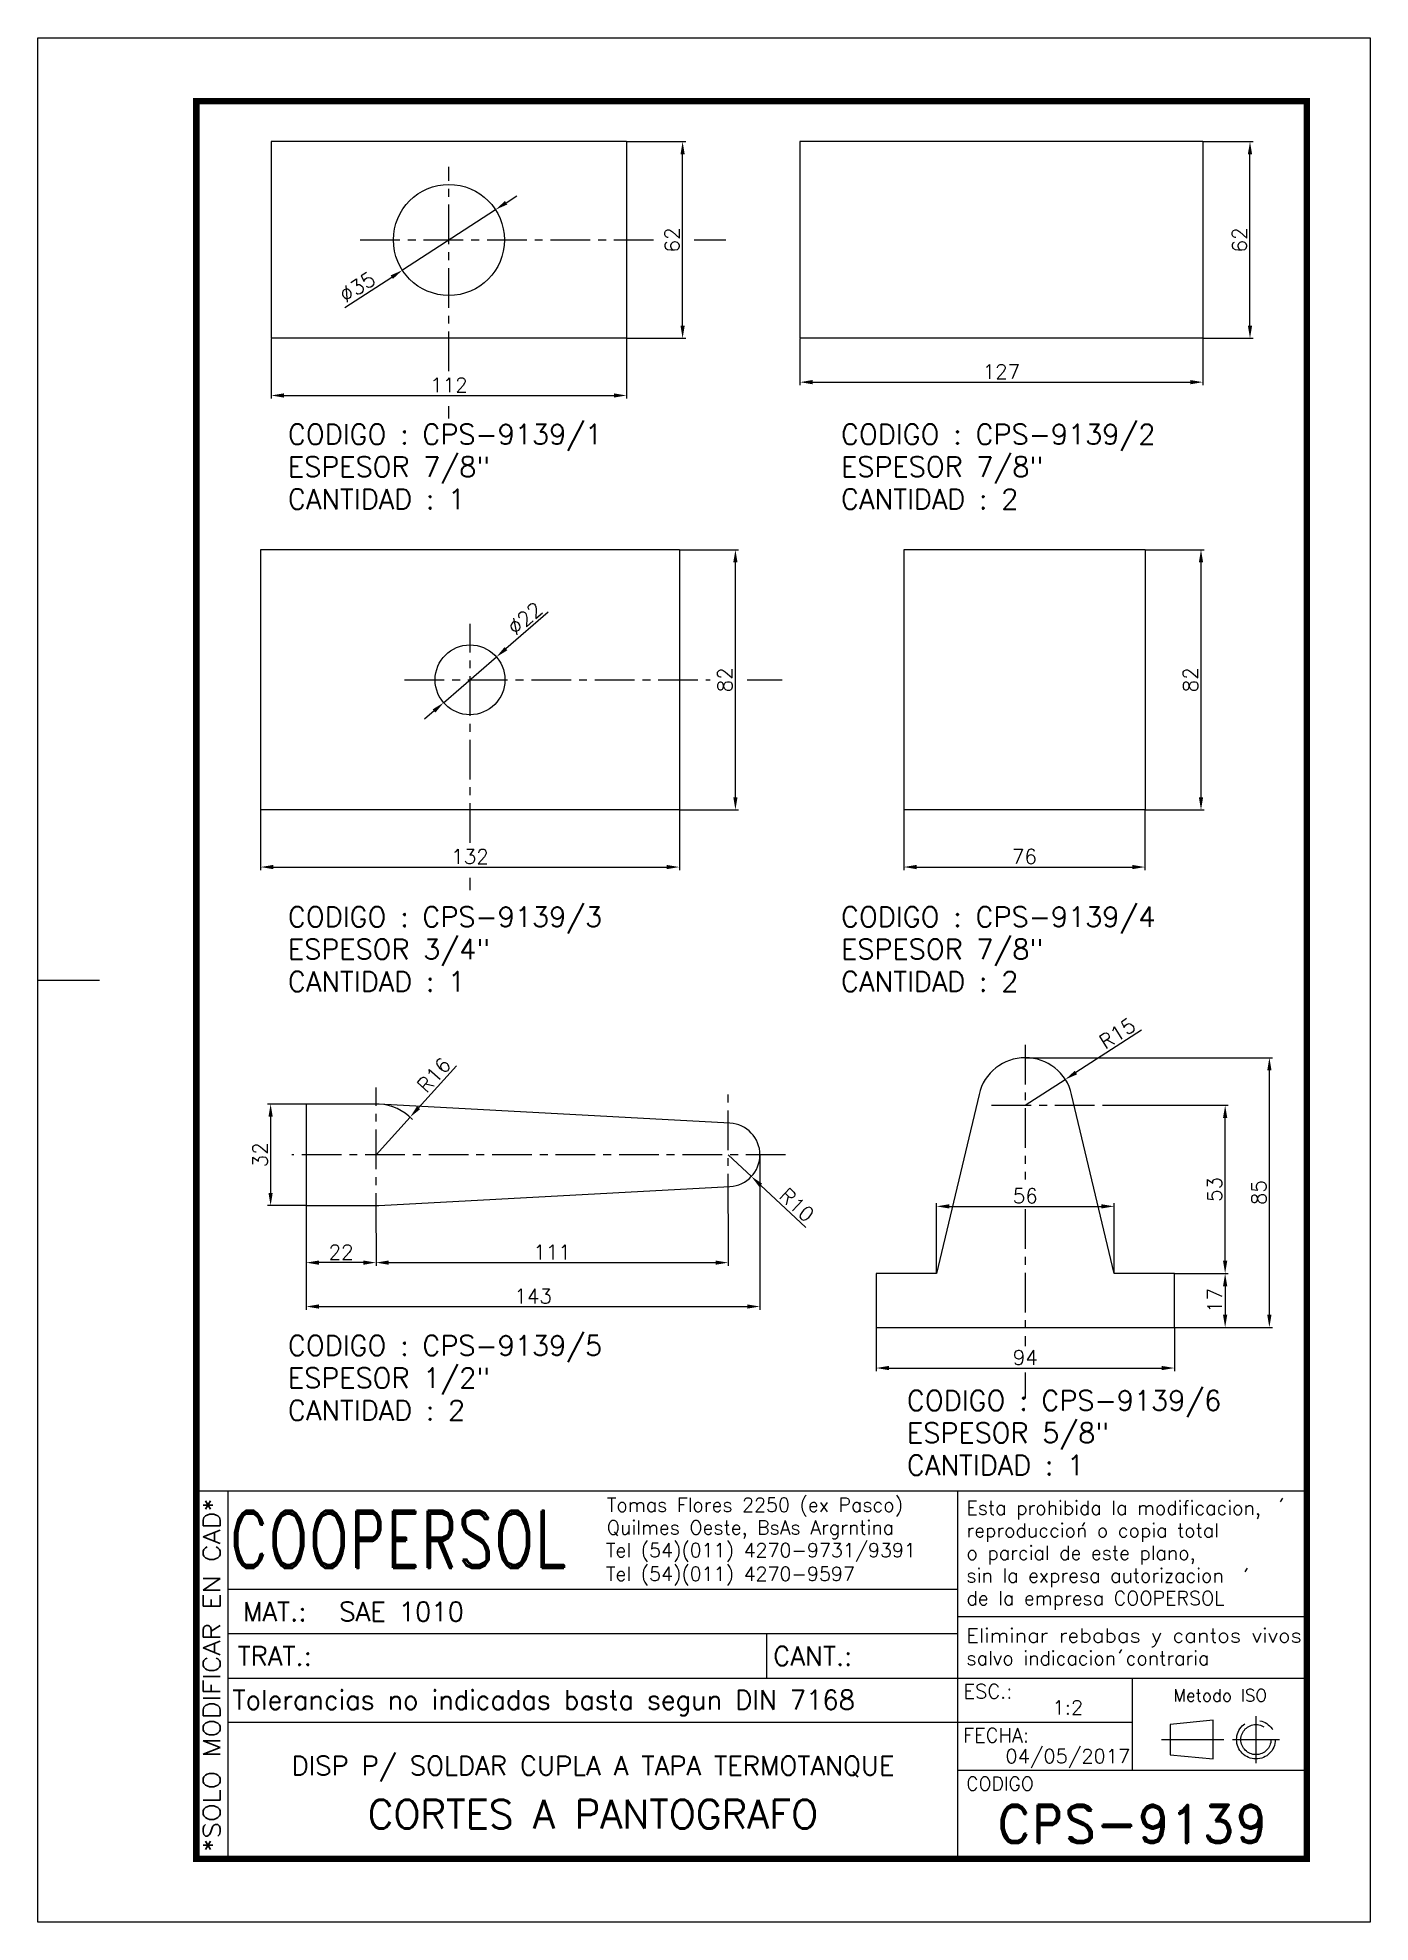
# Model space of a CAD drawing. Extents: x 0 to 3990, y 0 to 1744.
# Drawn here: x 3570 to 3990, y 594 to 1188 of the extents above; entities that cross this region are included whole.
import ezdxf
from ezdxf.enums import TextEntityAlignment as Align

# ---------------------------------------------------------------- set-up
doc = ezdxf.new("R2010")
doc.units = 0
doc.header["$LTSCALE"] = 10
doc.header["$MEASUREMENT"] = 0
doc.linetypes.add('CENTER', pattern=[2, 1.25, -0.25, 0.25, -0.25])
doc.layers.get('0').update_dxf_attribs({"linetype": 'CONTINUOUS'})
doc.layers.get('DEFPOINTS').update_dxf_attribs({"linetype": 'CONTINUOUS'})
for name, color, linetype in [('1', 1, 'CENTER'), ('CL', 1, 'CENTER'), ('CO', 3, 'CONTINUOUS')]:
    doc.layers.add(name, color=color, linetype=linetype)
doc.styles.add('ROMAND', font='ROMAND')
doc.styles.add('ROMANS', font='ROMANS.SHX')
doc.dimstyles.new('2', dxfattribs={"dimscale": 2, "dimtxt": 2.3, "dimasz": 2, "dimexe": 0.5, "dimexo": 0.0625, "dimgap": 0.5, "dimtad": 1, "dimdec": 4, "dimdsep": 46, "dimtxsty": 'ROMANS', "dimcen": -2, "dimclrt": 7, "dimadec": 0, "dimazin": 0, "dimtfac": 0.869565, "dimtdec": 4, "dimtmove": 0, "dimatfit": 3, "dimfxl": 1, "dimtolj": 1, "dimarcsym": 0})

msp = doc.modelspace()

# ---------------------------------------------------------------- texts
at = {"layer": 'CO', "style": 'ROMANS'}
for s, p in [('CODIGO : CPS-9139/1', (3648.83651, 1059.84086)), ('CODIGO : CPS-9139/2', (3823.17914, 1059.84086)), ('ESPESOR 7/8"', (3648.83651, 1049.64086)), ('ESPESOR 7/8"', (3823.17914, 1049.64086)), ('CANTIDAD : 1', (3648.83651, 1039.44086)), ('CANTIDAD : 2', (3823.17914, 1039.44086)), ('CODIGO : CPS-9139/3', (3648.83651, 907.76743)), ('CODIGO : CPS-9139/4', (3823.17914, 907.76743)), ('ESPESOR 3/4"', (3648.83651, 897.56743)), ('ESPESOR 7/8"', (3823.17914, 897.56743)), ('CANTIDAD : 1', (3648.83651, 887.36743)), ('CANTIDAD : 2', (3823.17914, 887.36743)), ('CODIGO : CPS-9139/5', (3648.83651, 772.61418)), ('ESPESOR 1/2"', (3648.83651, 762.41418)), ('CODIGO : CPS-9139/6', (3843.94355, 755.31455)), ('CANTIDAD : 2', (3648.83651, 752.21418)), ('ESPESOR 5/8"', (3843.94355, 745.11455)), ('CANTIDAD : 1', (3843.94355, 734.91455))]:
    msp.add_text(s, height=6.3, dxfattribs=at).set_placement(p)

# ---------------------------------------------------------------- blocks, each defined once
blk = doc.blocks.new('A4G')
blk.add_line((0, 148.5), (9.75, 148.5))
blk.add_lwpolyline([(0, 297), (210, 297), (210, 0), (0, 0)], close=True)
at = {"const_width": 1}
blk.add_lwpolyline([(25, 287), (200, 287), (200, 10), (25, 10)], close=True, dxfattribs=at)
blk = doc.blocks.new('COOPERSOLROT-02')
for p, q in [((0, 58), (175, 58)), ((0, 0), (0, 58)), ((5, 0), (5, 58)), ((120, 0), (120, 58)), ((175, 0), (175, 58)), ((5, 42.5), (120, 42.5)), ((120, 38.19), (175, 38.19)), ((5, 35.5), (120, 35.5)), ((89.89, 28.5), (89.89, 35.5)), ((5, 28.5), (175, 28.5)), ((147.5, 14), (147.5, 28.5)), ((147.5, 21.5), (5, 21.5)), ((120, 14), (175, 14)), ((0, 0), (175, 0))]:
    blk.add_line(p, q)
at = {"color": 1, "linetype": 'CENTER'}
blk.add_line((166.98, 22.51), (166.98, 15.06), dxfattribs=at)
for points in [[(152.09, 18.79), (161.93, 18.79)], [(163.26, 18.79), (170.71, 18.79)]]:
    blk.add_lwpolyline(points, dxfattribs=at)
at = {"layer": '1'}
for points in [[(170.85, 56.26), (171.21, 56.85)], [(139.66, 52.43), (140.02, 53.02)], [(165.28, 45.22), (165.64, 45.81)], [(145.46, 32.42), (145.82, 33.01)]]:
    blk.add_lwpolyline(points, dxfattribs=at)
blk.add_lwpolyline([(160.25, 18.79), (160.25, 21.83), (153.47, 21.16), (153.47, 16.41), (160.25, 15.74)], close=True, dxfattribs=at)
for radius in [3.05, 2.37]:
    blk.add_circle((166.98, 18.79), radius, dxfattribs=at)
at = {"style": 'ROMANS', "width": 0.996387}
blk.add_text('*SOLO MODIFICAR EN CAD*', height=2.7, rotation=90, dxfattribs=at).set_placement((3.77, 1.09), (3.77, 56.81), align=Align.FIT)
at = {"style": 'ROMAND', "width": 0.75}
blk.add_text('COOPERSOL', height=9, dxfattribs=at).set_placement((5.26, 45.85))
at = {"style": 'ROMANS'}
for s, p in [('MAT.:', (7.32, 37.47)), ('TRAT.:', (6.5, 30.47)), ('CANT.:', (90.89, 30.47)), ('Tolerancias no indicadas basta segun DIN 7168', (5.7, 23.56))]:
    blk.add_text(s, height=3, dxfattribs=at).set_placement(p)
for tag, height, style, p in [('CONJUNTO', 2.3, 'ROMANS', (62.5, 17.5)), ('SUBCONJUNTO', 3, 'ROMANS', (62.5, 11.5)), ('DENOMINACION', 4.5, 'ROMANS', (62.5, 4.75)), ('COD-PLA', 6, 'ROMAND', (147.5, 5.5))]:
    blk.add_attdef(tag, text='', height=height, dxfattribs=dict(style=style)).set_placement(p, align=Align.MIDDLE)
at = {"layer": '1', "style": 'ROMANS'}
for s, height, p in [('Tomas Flores 2250 (ex Pasco)', 2.2, (64.69, 54.68)), ('Esta prohibida la modificacion,', 2.2, (121.36, 54.23)), ('Quilmes Oeste, BsAs Argrntina', 2.2, (64.69, 51.12)), ('reproduccion o copia total', 2.2, (121.36, 50.67)), ('Tel (54)(011) 4270-9731/9391', 2.2, (64.55, 47.56)), ('o parcial de este plano,', 2.2, (121.36, 47.11)), ('Tel (54)(011) 4270-9597', 2.2, (64.55, 43.83)), ('sin la expresa autorizacion ', 2.2, (121.36, 43.55)), ('de la empresa COOPERSOL', 2.2, (121.36, 39.99)), ('salvo indicacion contraria', 2.2, (121.36, 30.54)), ('ESC.:', 2.25, (120.89, 25.29)), ('FECHA:', 2.25, (120.81, 18.36)), ('CODIGO', 2.16, (121.33, 10.78))]:
    blk.add_text(s, height=height, dxfattribs=at).set_placement(p)
at = {"layer": '1', "style": 'ROMANS', "width": 0.96139}
blk.add_text('Eliminar rebabas y cantos vivos', height=2.2, dxfattribs=at).set_placement((121.34, 34.1), (174.21, 34.1), align=Align.FIT)
at = {"layer": '1', "style": 'ROMANS'}
blk.add_text('Metodo ISO', height=1.948, dxfattribs=at).set_placement((161.34, 25.77), align=Align.MIDDLE)
for tag, p in [('MAT', (22.51, 37.47)), ('TRAT', (22.51, 30.47)), ('CANT', (106.49, 30.47))]:
    blk.add_attdef(tag, p, '', height=3, dxfattribs=at)
for tag, p in [('ESC', (137.33, 22.73)), ('FECHA', (137.33, 15.06))]:
    blk.add_attdef(tag, text='', height=2.25, dxfattribs=at).set_placement(p, align=Align.CENTER)
blk = doc.blocks.new('*D305')
at = {"layer": 'CO', "color": 0, "lineweight": -2}
for p, q in [((3643.61, 1093.12), (3643.61, 1074.23)), ((3755.61, 1093.12), (3755.61, 1074.23)), ((3647.61, 1075.23), (3751.61, 1075.23))]:
    blk.add_line(p, q, dxfattribs=at)
at = {"layer": 'CO', "color": 0}
for points in [[(3647.61, 1075.9), (3647.61, 1074.57), (3643.61, 1075.23)], [(3751.61, 1075.9), (3751.61, 1074.57), (3755.61, 1075.23)]]:
    blk.add_solid(points, dxfattribs=at)
at = {"layer": 'DEFPOINTS', "color": 0}
for p in [(3643.61, 1093.25), (3755.61, 1093.25), (3755.61, 1075.23)]:
    blk.add_point(p, dxfattribs=at)
at = {"layer": 'CO', "color": 7, "insert": (3699.61, 1078.53), "char_height": 4.6, "attachment_point": 5, "style": 'ROMANS'}
blk.add_mtext('\\A1;112', dxfattribs=at)
blk = doc.blocks.new('*D306')
at = {"layer": 'CO', "color": 0, "lineweight": -2}
for p, q in [((3755.73, 1155.25), (3774.26, 1155.25)), ((3773.26, 1097.25), (3773.26, 1151.25)), ((3755.73, 1093.25), (3774.26, 1093.25))]:
    blk.add_line(p, q, dxfattribs=at)
at = {"layer": 'CO', "color": 0}
for points in [[(3772.59, 1151.25), (3773.92, 1151.25), (3773.26, 1155.25)], [(3772.59, 1097.25), (3773.92, 1097.25), (3773.26, 1093.25)]]:
    blk.add_solid(points, dxfattribs=at)
at = {"layer": 'DEFPOINTS', "color": 0}
for p in [(3755.61, 1155.25), (3773.26, 1155.25), (3755.61, 1093.25)]:
    blk.add_point(p, dxfattribs=at)
at = {"layer": 'CO', "color": 7, "insert": (3769.96, 1124.25), "char_height": 4.6, "attachment_point": 5, "rotation": 90, "style": 'ROMANS'}
blk.add_mtext('\\A1;62', dxfattribs=at)
blk = doc.blocks.new('*D307')
at = {"layer": 'CO', "color": 0, "lineweight": -2}
for p, q in [((3717.63, 1135.97), (3720.98, 1138.15)), ((3714.28, 1133.79), (3684.94, 1114.71)), ((3666.82, 1102.92), (3681.58, 1112.53))]:
    blk.add_line(p, q, dxfattribs=at)
at = {"layer": 'CO', "color": 0}
for points in [[(3717.27, 1136.53), (3717.99, 1135.41), (3714.28, 1133.79)], [(3681.22, 1113.08), (3681.95, 1111.97), (3684.94, 1114.71)]]:
    blk.add_solid(points, dxfattribs=at)
at = {"layer": 'DEFPOINTS', "color": 0}
for p in [(3714.28, 1133.79), (3684.94, 1114.71)]:
    blk.add_point(p, dxfattribs=at)
at = {"layer": 'CO', "color": 7, "insert": (3670.73, 1109.4), "char_height": 4.6, "attachment_point": 5, "rotation": 33.04027, "style": 'ROMANS'}
blk.add_mtext('\\A1;∅35', dxfattribs=at)
blk = doc.blocks.new('*D308')
at = {"layer": 'CO', "color": 0, "lineweight": -2}
for p, q in [((3810.23, 1093.12), (3810.23, 1078.43)), ((3937.23, 1093.12), (3937.23, 1078.43)), ((3814.23, 1079.43), (3933.23, 1079.43))]:
    blk.add_line(p, q, dxfattribs=at)
at = {"layer": 'CO', "color": 0}
for points in [[(3814.23, 1080.1), (3814.23, 1078.76), (3810.23, 1079.43)], [(3933.23, 1080.1), (3933.23, 1078.76), (3937.23, 1079.43)]]:
    blk.add_solid(points, dxfattribs=at)
at = {"layer": 'DEFPOINTS', "color": 0}
for p in [(3810.23, 1093.25), (3937.23, 1093.25), (3937.23, 1079.43)]:
    blk.add_point(p, dxfattribs=at)
at = {"layer": 'CO', "color": 7, "insert": (3873.73, 1082.73), "char_height": 4.6, "attachment_point": 5, "style": 'ROMANS'}
blk.add_mtext('\\A1;127', dxfattribs=at)
blk = doc.blocks.new('*D309')
at = {"layer": 'CO', "color": 0, "lineweight": -2}
for p, q in [((3937.36, 1155.25), (3953.08, 1155.25)), ((3952.08, 1097.25), (3952.08, 1151.25)), ((3937.36, 1093.25), (3953.08, 1093.25))]:
    blk.add_line(p, q, dxfattribs=at)
at = {"layer": 'CO', "color": 0}
for points in [[(3951.41, 1151.25), (3952.75, 1151.25), (3952.08, 1155.25)], [(3951.41, 1097.25), (3952.75, 1097.25), (3952.08, 1093.25)]]:
    blk.add_solid(points, dxfattribs=at)
at = {"layer": 'DEFPOINTS', "color": 0}
for p in [(3937.23, 1155.25), (3952.08, 1155.25), (3937.23, 1093.25)]:
    blk.add_point(p, dxfattribs=at)
at = {"layer": 'CO', "color": 7, "insert": (3948.78, 1124.25), "char_height": 4.6, "attachment_point": 5, "rotation": 90, "style": 'ROMANS'}
blk.add_mtext('\\A1;62', dxfattribs=at)
blk = doc.blocks.new('*D310')
at = {"layer": 'CO', "color": 0, "lineweight": -2}
for p, q in [((3640.25, 944.49), (3640.25, 925.6)), ((3772.25, 944.49), (3772.25, 925.6)), ((3644.25, 926.6), (3768.25, 926.6))]:
    blk.add_line(p, q, dxfattribs=at)
at = {"layer": 'CO', "color": 0}
for points in [[(3644.25, 927.27), (3644.25, 925.93), (3640.25, 926.6)], [(3768.25, 927.27), (3768.25, 925.93), (3772.25, 926.6)]]:
    blk.add_solid(points, dxfattribs=at)
at = {"layer": 'DEFPOINTS', "color": 0}
for p in [(3640.25, 944.61), (3772.25, 944.61), (3772.25, 926.6)]:
    blk.add_point(p, dxfattribs=at)
at = {"layer": 'CO', "color": 7, "insert": (3706.25, 929.9), "char_height": 4.6, "attachment_point": 5, "style": 'ROMANS'}
blk.add_mtext('\\A1;132', dxfattribs=at)
blk = doc.blocks.new('*D311')
at = {"layer": 'CO', "color": 0, "lineweight": -2}
for p, q in [((3772.38, 1026.61), (3790.9, 1026.61)), ((3789.9, 948.61), (3789.9, 1022.61)), ((3772.38, 944.61), (3790.9, 944.61))]:
    blk.add_line(p, q, dxfattribs=at)
at = {"layer": 'CO', "color": 0}
for points in [[(3789.23, 1022.61), (3790.57, 1022.61), (3789.9, 1026.61)], [(3789.23, 948.61), (3790.57, 948.61), (3789.9, 944.61)]]:
    blk.add_solid(points, dxfattribs=at)
at = {"layer": 'DEFPOINTS', "color": 0}
for p in [(3772.25, 1026.61), (3789.9, 1026.61), (3772.25, 944.61)]:
    blk.add_point(p, dxfattribs=at)
at = {"layer": 'CO', "color": 7, "insert": (3786.6, 985.61), "char_height": 4.6, "attachment_point": 5, "rotation": 90, "style": 'ROMANS'}
blk.add_mtext('\\A1;82', dxfattribs=at)
blk = doc.blocks.new('*D312')
at = {"layer": 'CO', "color": 0, "lineweight": -2}
for p, q in [((3730.91, 1006.96), (3717.59, 995.43)), ((3697.94, 978.41), (3714.57, 992.81)), ((3694.91, 975.8), (3691.89, 973.18))]:
    blk.add_line(p, q, dxfattribs=at)
at = {"layer": 'CO', "color": 0}
for points in [[(3717.16, 995.94), (3718.03, 994.93), (3714.57, 992.81)], [(3694.48, 976.3), (3695.35, 975.29), (3697.94, 978.41)]]:
    blk.add_solid(points, dxfattribs=at)
at = {"layer": 'DEFPOINTS', "color": 0}
for p in [(3714.57, 992.81), (3697.94, 978.41)]:
    blk.add_point(p, dxfattribs=at)
at = {"layer": 'CO', "color": 7, "insert": (3723.6, 1005), "char_height": 4.6, "attachment_point": 5, "rotation": 40.88633, "style": 'ROMANS'}
blk.add_mtext('\\A1;∅22', dxfattribs=at)
blk = doc.blocks.new('*D313')
at = {"layer": 'CO', "color": 0, "lineweight": -2}
for p, q in [((3842.99, 944.49), (3842.99, 925.6)), ((3918.99, 944.49), (3918.99, 925.6)), ((3846.99, 926.6), (3914.99, 926.6))]:
    blk.add_line(p, q, dxfattribs=at)
at = {"layer": 'CO', "color": 0}
for points in [[(3846.99, 927.27), (3846.99, 925.93), (3842.99, 926.6)], [(3914.99, 927.27), (3914.99, 925.93), (3918.99, 926.6)]]:
    blk.add_solid(points, dxfattribs=at)
at = {"layer": 'DEFPOINTS', "color": 0}
for p in [(3842.99, 944.61), (3918.99, 944.61), (3918.99, 926.6)]:
    blk.add_point(p, dxfattribs=at)
at = {"layer": 'CO', "color": 7, "insert": (3880.99, 929.9), "char_height": 4.6, "attachment_point": 5, "style": 'ROMANS'}
blk.add_mtext('\\A1;76', dxfattribs=at)
blk = doc.blocks.new('*D314')
at = {"layer": 'CO', "color": 0, "lineweight": -2}
for p, q in [((3919.12, 1026.61), (3937.64, 1026.61)), ((3936.64, 948.61), (3936.64, 1022.61)), ((3919.12, 944.61), (3937.64, 944.61))]:
    blk.add_line(p, q, dxfattribs=at)
at = {"layer": 'CO', "color": 0}
for points in [[(3935.97, 1022.61), (3937.31, 1022.61), (3936.64, 1026.61)], [(3935.97, 948.61), (3937.31, 948.61), (3936.64, 944.61)]]:
    blk.add_solid(points, dxfattribs=at)
at = {"layer": 'DEFPOINTS', "color": 0}
for p in [(3918.99, 1026.61), (3936.64, 1026.61), (3918.99, 944.61)]:
    blk.add_point(p, dxfattribs=at)
at = {"layer": 'CO', "color": 7, "insert": (3933.34, 985.61), "char_height": 4.6, "attachment_point": 5, "rotation": 90, "style": 'ROMANS'}
blk.add_mtext('\\A1;82', dxfattribs=at)
blk = doc.blocks.new('*D315')
at = {"layer": 'CO', "color": 0, "lineweight": -2}
for p, q in [((3787.63, 817.26), (3787.63, 800.92)), ((3676.63, 811.22), (3676.63, 800.92)), ((3680.63, 801.92), (3783.63, 801.92))]:
    blk.add_line(p, q, dxfattribs=at)
at = {"layer": 'CO', "color": 0}
for points in [[(3680.63, 802.59), (3680.63, 801.25), (3676.63, 801.92)], [(3783.63, 802.59), (3783.63, 801.25), (3787.63, 801.92)]]:
    blk.add_solid(points, dxfattribs=at)
at = {"layer": 'DEFPOINTS', "color": 0}
for p in [(3787.63, 817.38), (3676.63, 811.35), (3787.63, 801.92)]:
    blk.add_point(p, dxfattribs=at)
at = {"layer": 'CO', "color": 7, "insert": (3732.13, 805.22), "char_height": 4.6, "attachment_point": 5, "style": 'ROMANS'}
blk.add_mtext('\\A1;111', dxfattribs=at)
blk = doc.blocks.new('*D316')
at = {"layer": 'CO', "color": 0, "lineweight": -2}
for p, q in [((3654.63, 819.77), (3654.63, 800.92)), ((3676.63, 811.22), (3676.63, 800.92)), ((3672.63, 801.92), (3658.63, 801.92))]:
    blk.add_line(p, q, dxfattribs=at)
at = {"layer": 'CO', "color": 0}
for points in [[(3658.63, 802.59), (3658.63, 801.25), (3654.63, 801.92)], [(3672.63, 802.59), (3672.63, 801.25), (3676.63, 801.92)]]:
    blk.add_solid(points, dxfattribs=at)
at = {"layer": 'DEFPOINTS', "color": 0}
for p in [(3654.63, 819.9), (3676.63, 811.35), (3654.63, 801.92)]:
    blk.add_point(p, dxfattribs=at)
at = {"layer": 'CO', "color": 7, "insert": (3665.63, 805.22), "char_height": 4.6, "attachment_point": 5, "style": 'ROMANS'}
blk.add_mtext('\\A1;22', dxfattribs=at)
blk = doc.blocks.new('*D317')
at = {"layer": 'CO', "color": 0, "lineweight": -2}
for p, q in [((3654.51, 851.9), (3642.41, 851.9)), ((3643.41, 847.9), (3643.41, 823.9)), ((3654.51, 819.9), (3642.41, 819.9))]:
    blk.add_line(p, q, dxfattribs=at)
at = {"layer": 'CO', "color": 0}
for points in [[(3642.74, 847.9), (3644.07, 847.9), (3643.41, 851.9)], [(3642.74, 823.9), (3644.07, 823.9), (3643.41, 819.9)]]:
    blk.add_solid(points, dxfattribs=at)
at = {"layer": 'DEFPOINTS', "color": 0}
for p in [(3654.63, 851.9), (3643.41, 819.9), (3654.63, 819.9)]:
    blk.add_point(p, dxfattribs=at)
at = {"layer": 'CO', "color": 7, "insert": (3640.11, 835.9), "char_height": 4.6, "attachment_point": 5, "rotation": 90, "style": 'ROMANS'}
blk.add_mtext('\\A1;32', dxfattribs=at)
blk = doc.blocks.new('*D318')
at = {"layer": 'CO', "color": 0, "lineweight": -2}
for p, q in [((3787.63, 835.9), (3794.93, 829.06)), ((3812.09, 812.98), (3797.85, 826.33))]:
    blk.add_line(p, q, dxfattribs=at)
at = {"layer": 'CO', "color": 0}
blk.add_solid([(3798.31, 826.81), (3797.39, 825.84), (3794.93, 829.06)], dxfattribs=at)
at = {"layer": 'DEFPOINTS', "color": 0}
for p in [(3787.63, 835.9), (3794.93, 829.06)]:
    blk.add_point(p, dxfattribs=at)
at = {"layer": 'CO', "color": 7, "insert": (3809.3, 820.12), "char_height": 4.6, "attachment_point": 5, "rotation": 316.86321, "style": 'ROMANS'}
blk.add_mtext('\\A1;R10', dxfattribs=at)
blk = doc.blocks.new('*D319')
at = {"layer": 'CO', "color": 0, "lineweight": -2}
for p, q in [((3701.99, 863.97), (3690.04, 850.74)), ((3676.63, 835.9), (3687.36, 847.77))]:
    blk.add_line(p, q, dxfattribs=at)
blk.add_arc((3676.63, 835.9), 16, 44.32222, 86.4538, dxfattribs=at)
at = {"layer": 'CO', "color": 0}
blk.add_solid([(3689.55, 851.19), (3690.54, 850.29), (3687.36, 847.77)], dxfattribs=at)
at = {"layer": 'DEFPOINTS', "color": 0}
for p in [(3687.36, 847.77), (3676.63, 835.9)]:
    blk.add_point(p, dxfattribs=at)
at = {"layer": 'CO', "color": 7, "insert": (3694.91, 861.05), "char_height": 4.6, "attachment_point": 5, "rotation": 47.90321, "style": 'ROMANS'}
blk.add_mtext('\\A1;R16', dxfattribs=at)
blk = doc.blocks.new('*D320')
at = {"layer": 'CO', "color": 0, "lineweight": -2}
for p, q in [((3797.63, 835.77), (3797.63, 787.08)), ((3654.63, 819.77), (3654.63, 787.08)), ((3658.63, 788.08), (3793.63, 788.08))]:
    blk.add_line(p, q, dxfattribs=at)
at = {"layer": 'CO', "color": 0}
for points in [[(3658.63, 788.75), (3658.63, 787.42), (3654.63, 788.08)], [(3793.63, 788.75), (3793.63, 787.42), (3797.63, 788.08)]]:
    blk.add_solid(points, dxfattribs=at)
at = {"layer": 'DEFPOINTS', "color": 0}
for p in [(3797.63, 835.9), (3654.63, 819.9), (3797.63, 788.08)]:
    blk.add_point(p, dxfattribs=at)
at = {"layer": 'CO', "color": 7, "insert": (3726.13, 791.38), "char_height": 4.6, "attachment_point": 5, "style": 'ROMANS'}
blk.add_mtext('\\A1;143', dxfattribs=at)
blk = doc.blocks.new('*D321')
at = {"layer": 'CO', "color": 0, "lineweight": -2}
for p, q in [((3928.4, 798.5), (3945.25, 798.5)), ((3944.25, 794.5), (3944.25, 785.5)), ((3928.4, 781.5), (3945.25, 781.5))]:
    blk.add_line(p, q, dxfattribs=at)
at = {"layer": 'CO', "color": 0}
for points in [[(3943.58, 794.5), (3944.92, 794.5), (3944.25, 798.5)], [(3943.58, 785.5), (3944.92, 785.5), (3944.25, 781.5)]]:
    blk.add_solid(points, dxfattribs=at)
at = {"layer": 'DEFPOINTS', "color": 0}
for p in [(3928.27, 798.5), (3928.27, 781.5), (3944.25, 781.5)]:
    blk.add_point(p, dxfattribs=at)
at = {"layer": 'CO', "color": 7, "insert": (3940.95, 790), "char_height": 4.6, "attachment_point": 5, "rotation": 90, "style": 'ROMANS'}
blk.add_mtext('\\A1;17', dxfattribs=at)
blk = doc.blocks.new('*D322')
at = {"layer": 'CO', "color": 0, "lineweight": -2}
for p, q in [((3907.73, 851.5), (3945.25, 851.5)), ((3944.25, 802.5), (3944.25, 847.5)), ((3928.4, 798.5), (3945.25, 798.5))]:
    blk.add_line(p, q, dxfattribs=at)
at = {"layer": 'CO', "color": 0}
for points in [[(3943.58, 847.5), (3944.92, 847.5), (3944.25, 851.5)], [(3943.58, 802.5), (3944.92, 802.5), (3944.25, 798.5)]]:
    blk.add_solid(points, dxfattribs=at)
at = {"layer": 'DEFPOINTS', "color": 0}
for p in [(3907.61, 851.5), (3944.25, 851.5), (3928.27, 798.5)]:
    blk.add_point(p, dxfattribs=at)
at = {"layer": 'CO', "color": 7, "insert": (3940.95, 825), "char_height": 4.6, "attachment_point": 5, "rotation": 90, "style": 'ROMANS'}
blk.add_mtext('\\A1;53', dxfattribs=at)
blk = doc.blocks.new('*D323')
at = {"layer": 'CO', "color": 0, "lineweight": -2}
for p, q in [((3881.4, 866.5), (3959.19, 866.5)), ((3958.19, 785.5), (3958.19, 862.5)), ((3928.4, 781.5), (3959.19, 781.5))]:
    blk.add_line(p, q, dxfattribs=at)
at = {"layer": 'CO', "color": 0}
for points in [[(3957.52, 862.5), (3958.86, 862.5), (3958.19, 866.5)], [(3957.52, 785.5), (3958.86, 785.5), (3958.19, 781.5)]]:
    blk.add_solid(points, dxfattribs=at)
at = {"layer": 'DEFPOINTS', "color": 0}
for p in [(3881.27, 866.5), (3958.19, 866.5), (3928.27, 781.5)]:
    blk.add_point(p, dxfattribs=at)
at = {"layer": 'CO', "color": 7, "insert": (3954.89, 824), "char_height": 4.6, "attachment_point": 5, "rotation": 90, "style": 'ROMANS'}
blk.add_mtext('\\A1;85', dxfattribs=at)
blk = doc.blocks.new('*D324')
at = {"layer": 'CO', "color": 0, "lineweight": -2}
for p, q in [((3917.84, 875.16), (3897.23, 861.82)), ((3881.27, 851.5), (3893.87, 859.65))]:
    blk.add_line(p, q, dxfattribs=at)
at = {"layer": 'CO', "color": 0}
blk.add_solid([(3896.86, 862.38), (3897.59, 861.26), (3893.87, 859.65)], dxfattribs=at)
at = {"layer": 'DEFPOINTS', "color": 0}
for p in [(3893.87, 859.65), (3881.27, 851.5)]:
    blk.add_point(p, dxfattribs=at)
at = {"layer": 'CO', "color": 7, "insert": (3910.24, 874.17), "char_height": 4.6, "attachment_point": 5, "rotation": 32.90284, "style": 'ROMANS'}
blk.add_mtext('\\A1;R15', dxfattribs=at)
blk = doc.blocks.new('*D325')
at = {"layer": 'CO', "color": 0, "lineweight": -2}
for p, q in [((3853.27, 798.62), (3853.27, 820.65)), ((3909.27, 798.62), (3909.27, 820.65)), ((3857.27, 819.65), (3905.27, 819.65))]:
    blk.add_line(p, q, dxfattribs=at)
at = {"layer": 'CO', "color": 0}
for points in [[(3857.27, 820.32), (3857.27, 818.99), (3853.27, 819.65)], [(3905.27, 820.32), (3905.27, 818.99), (3909.27, 819.65)]]:
    blk.add_solid(points, dxfattribs=at)
at = {"layer": 'DEFPOINTS', "color": 0}
for p in [(3909.27, 819.65), (3853.27, 798.5), (3909.27, 798.5)]:
    blk.add_point(p, dxfattribs=at)
at = {"layer": 'CO', "color": 7, "insert": (3881.27, 822.95), "char_height": 4.6, "attachment_point": 5, "style": 'ROMANS'}
blk.add_mtext('\\A1;56', dxfattribs=at)
blk = doc.blocks.new('*D326')
at = {"layer": 'CO', "color": 0, "lineweight": -2}
for p, q in [((3834.27, 781.37), (3834.27, 767.7)), ((3928.27, 781.37), (3928.27, 767.7)), ((3838.27, 768.7), (3924.27, 768.7))]:
    blk.add_line(p, q, dxfattribs=at)
at = {"layer": 'CO', "color": 0}
for points in [[(3838.27, 769.36), (3838.27, 768.03), (3834.27, 768.7)], [(3924.27, 769.36), (3924.27, 768.03), (3928.27, 768.7)]]:
    blk.add_solid(points, dxfattribs=at)
at = {"layer": 'DEFPOINTS', "color": 0}
for p in [(3834.27, 781.5), (3928.27, 781.5), (3928.27, 768.7)]:
    blk.add_point(p, dxfattribs=at)
at = {"layer": 'CO', "color": 7, "insert": (3881.27, 772), "char_height": 4.6, "attachment_point": 5, "style": 'ROMANS'}
blk.add_mtext('\\A1;94', dxfattribs=at)

# ---------------------------------------------------------------- dimensions: what is measured, and where the dimension line sits
at = {"layer": 'CO'}
for base, p1, p2, picture, middle in [((3773.25553, 1155.24847), (3755.60817, 1093.24847), (3755.60817, 1155.24847), '*D306', (3769.95553, 1124.24847)), ((3952.07965, 1155.24847), (3937.23328, 1093.24847), (3937.23328, 1155.24847), '*D309', (3948.77965, 1124.24847)), ((3789.90162, 1026.61452), (3772.25426, 944.61452), (3772.25426, 1026.61452), '*D311', (3786.60162, 985.61452)), ((3936.63942, 1026.61452), (3918.99206, 944.61452), (3918.99206, 1026.61452), '*D314', (3933.33942, 985.61452)), ((3958.19061, 866.49771), (3928.27471, 781.49771), (3881.27471, 866.49771), '*D323', (3954.89061, 823.99771)), ((3643.40563, 819.89784), (3654.6343, 851.89784), (3654.6343, 819.89784), '*D317', (3640.10563, 835.89784)), ((3944.25081, 851.49771), (3928.27471, 798.49771), (3907.60561, 851.49771), '*D322', (3940.95081, 824.99771)), ((3944.25081, 781.49771), (3928.27471, 798.49771), (3928.27471, 781.49771), '*D321', (3940.95081, 789.99771))]:
    dim = msp.add_linear_dim(base=base, p1=p1, p2=p2, angle=90, dimstyle='2', dxfattribs=at)
    dim.commit()
    dim.dimension.update_dxf_attribs({"geometry": picture, "text_midpoint": middle})
for p1, p2, picture, middle in [((3714.2782, 1133.78996), (3684.93814, 1114.70697), '*D307', (3670.72824, 1109.40134)), ((3697.93816, 978.41436), (3714.57037, 992.81469), '*D312', (3723.60286, 1005.00013))]:
    dim = msp.add_diameter_dim_2p(p1=p1, p2=p2, dimstyle='2', dxfattribs=at)
    dim.commit()
    dim.dimension.update_dxf_attribs({"geometry": picture, "text_midpoint": middle})
for base, p1, p2, picture, middle in [((3755.60817, 1075.23396), (3643.60817, 1093.24847), (3755.60817, 1093.24847), '*D305', (3699.60817, 1078.53396)), ((3937.23328, 1079.43077), (3810.23328, 1093.24847), (3937.23328, 1093.24847), '*D308', (3873.73328, 1082.73077)), ((3772.25426, 926.60002), (3640.25426, 944.61452), (3772.25426, 944.61452), '*D310', (3706.25426, 929.90002)), ((3918.99206, 926.60002), (3842.99206, 944.61452), (3918.99206, 944.61452), '*D313', (3880.99206, 929.90002)), ((3797.6343, 788.08193), (3654.6343, 819.89784), (3797.6343, 835.89784), '*D320', (3726.1343, 791.38193)), ((3909.27471, 819.65271), (3853.27471, 798.49771), (3909.27471, 798.49771), '*D325', (3881.27471, 822.95271)), ((3654.6343, 801.91979), (3676.6343, 811.34982), (3654.6343, 819.89784), '*D316', (3665.6343, 805.21979)), ((3787.6343, 801.91979), (3676.6343, 811.34982), (3787.6343, 817.38232), '*D315', (3732.1343, 805.21979)), ((3928.27471, 768.69541), (3834.27471, 781.49771), (3928.27471, 781.49771), '*D326', (3881.27471, 771.99541))]:
    dim = msp.add_linear_dim(base=base, p1=p1, p2=p2, dimstyle='2', dxfattribs=at)
    dim.commit()
    dim.dimension.update_dxf_attribs({"geometry": picture, "text_midpoint": middle})
for center, mpoint, picture, middle in [((3881.27471, 851.49771), (3893.86861, 859.64595), '*D324', (3912.03655, 871.4006)), ((3787.6343, 835.89784), (3794.93153, 829.06042), '*D318', (3807.04695, 817.70841))]:
    dim = msp.add_radius_dim(center=center, mpoint=mpoint, dimstyle='2', dxfattribs=at)
    dim.commit()
    dim.dimension.update_dxf_attribs({"geometry": picture, "text_midpoint": middle, "dimtype": 164})
dim = msp.add_radius_dim(center=(3676.6343, 835.89784), mpoint=(3687.36046, 847.77006), dimstyle='2', dxfattribs=at)
dim.commit()
dim.dimension.update_dxf_attribs({"geometry": '*D319', "text_midpoint": (3694.91013, 861.04893)})

# ---------------------------------------------------------------- linework, layer by layer
for p, q in [((3755.60817, 1155.24847), (3643.60817, 1155.24847)), ((3643.60817, 1155.24847), (3643.60817, 1093.24847)), ((3755.60817, 1155.24847), (3755.60817, 1093.24847)), ((3937.23328, 1155.24847), (3810.23328, 1155.24847)), ((3810.23328, 1155.24847), (3810.23328, 1093.24847)), ((3937.23328, 1155.24847), (3937.23328, 1093.24847)), ((3755.60817, 1093.24847), (3643.60817, 1093.24847)), ((3937.23328, 1093.24847), (3810.23328, 1093.24847)), ((3772.25426, 1026.61452), (3640.25426, 1026.61452)), ((3640.25426, 1026.61452), (3640.25426, 944.61452)), ((3772.25426, 1026.61452), (3772.25426, 944.61452)), ((3918.99206, 1026.61452), (3842.99206, 1026.61452)), ((3842.99206, 1026.61452), (3842.99206, 944.61452)), ((3918.99206, 1026.61452), (3918.99206, 944.61452)), ((3772.25426, 944.61452), (3640.25426, 944.61452)), ((3918.99206, 944.61452), (3842.99206, 944.61452)), ((3654.6343, 851.89784), (3654.6343, 819.89784)), ((3676.6343, 851.89784), (3654.6343, 851.89784)), ((3788.17484, 845.88322), (3677.49916, 851.87445)), ((3866.68039, 854.96264), (3853.27471, 798.49771)), ((3909.27471, 798.49771), (3895.86904, 854.96264)), ((3677.49916, 819.92123), (3788.17484, 825.91246)), ((3654.6343, 819.89784), (3676.6343, 819.89784)), ((3834.27471, 798.49771), (3834.27471, 781.49771)), ((3853.27471, 798.49771), (3834.27471, 798.49771)), ((3928.27471, 798.49771), (3909.27471, 798.49771)), ((3928.27471, 781.49771), (3928.27471, 798.49771)), ((3834.27471, 781.49771), (3928.27471, 781.49771))]:
    msp.add_line(p, q)
for centre, radius in [((3699.60817, 1124.24847), 17.5), ((3706.25426, 985.61452), 11)]:
    msp.add_circle(centre, radius)
for centre, radius, start, end in [((3881.27471, 851.49771), 15, 13.35566183, 166.64433817), ((3676.6343, 835.89784), 16, 86.90142066, 90), ((3787.6343, 835.89784), 10, 273.09857934, 86.90142066), ((3676.6343, 835.89784), 16, 270, 273.09857934)]:
    msp.add_arc(centre, radius, start, end)
at = {"layer": 'CL'}
for p, q in [((3699.60817, 1082.8765), (3699.60817, 1147.31213)), ((3671.63335, 1124.24847), (3765.27402, 1124.24847)), ((3776.91712, 1124.24847), (3786.88534, 1124.24847)), ((3699.60817, 1067.95847), (3699.60817, 1071.85847)), ((3706.25426, 934.24256), (3706.25426, 1003.24641)), ((3685.60658, 985.61452), (3781.92011, 985.61452)), ((3793.56321, 985.61452), (3804.58911, 985.61452)), ((3706.25426, 919.32453), (3706.25426, 923.22453)), ((3881.27471, 870.57854), (3881.27471, 828.17237)), ((3676.6343, 811.34982), (3676.6343, 857.06796)), ((3787.6343, 817.38232), (3787.6343, 856.53129)), ((3870.60857, 851.49771), (3907.60561, 851.49771)), ((3805.7306, 835.89784), (3650.10059, 835.89784)), ((3881.27471, 818.73411), (3881.27471, 775.63667)), ((3881.27471, 767.2987), (3881.27471, 759.10276))]:
    msp.add_line(p, q, dxfattribs=at)

# ---------------------------------------------------------------- block references
at = {"xscale": 2, "yscale": 2, "zscale": 2}
msp.add_blockref('A4G', (3570, 594), dxfattribs=at)
ref = msp.add_blockref('COOPERSOLROT-02', (3620, 614), dxfattribs=dict(xscale=2, yscale=2, zscale=2))
ref.add_attrib('COD-PLA', 'CPS-9139', dxfattribs={"height": 12, "style": 'ROMAND'}).set_placement((3915, 625), align=Align.MIDDLE)
ref.add_attrib('FECHA', '04/05/2017', dxfattribs={"layer": '1', "height": 4.5, "style": 'ROMANS'}).set_placement((3894.66936, 644.122), align=Align.CENTER)
ref.add_attrib('MAT', 'SAE 1010', (3665.01059, 688.9363), dxfattribs={"layer": '1', "height": 6, "style": 'ROMANS'})
ref.add_attrib('ESC', '1:2', dxfattribs={"layer": '1', "height": 4.5, "style": 'ROMANS'}).set_placement((3894.66936, 659.45709), align=Align.CENTER)
ref.add_attrib('DENOMINACION', 'CORTES A PANTOGRAFO', dxfattribs={"height": 9, "style": 'ROMANS'}).set_placement((3745, 628.07563), align=Align.MIDDLE)
ref.add_attrib('SUBCONJUNTO', 'DISP P/ SOLDAR CUPLA A TAPA TERMOTANQUE', dxfattribs={"height": 6, "style": 'ROMANS'}).set_placement((3745, 642.95569), align=Align.MIDDLE)

msp.set_redraw_order([(e.dxf.handle, doc.entitydb.next_handle()) for e in msp.query("TEXT MTEXT ATTDEF DIMENSION ARC_DIMENSION")])  # texts and dimensions are drawn at this point

doc.saveas('drawing.dxf')
